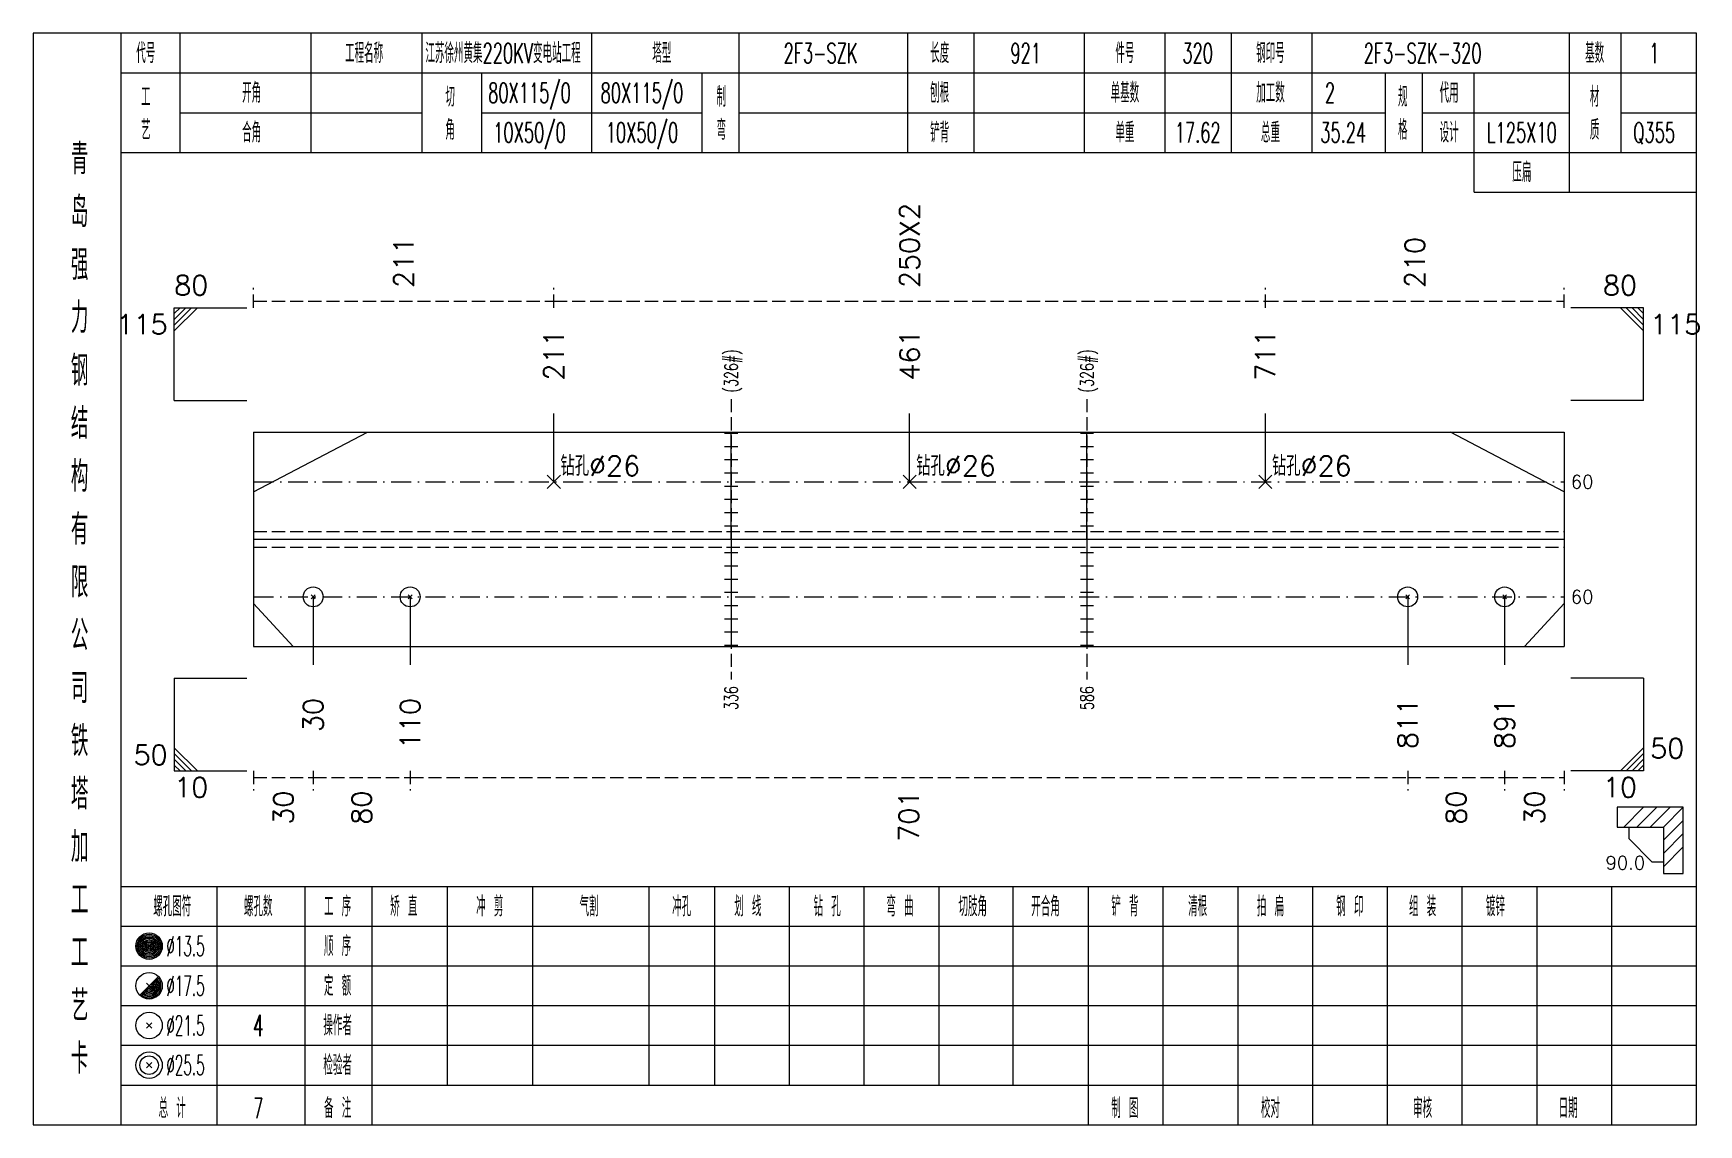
# Model space of a CAD drawing. Extents: x 0 to 4623, y -1159 to 4890.
# Drawn here: x 2802.6 to 3054.3, y 3150 to 3315 of the extents above; entities that cross this region are included whole.
import ezdxf
from ezdxf.enums import TextEntityAlignment as Align

# ---------------------------------------------------------------- set-up
doc = ezdxf.new("R2010")
doc.units = 0
doc.header["$MEASUREMENT"] = 0
doc.linetypes.add('一点画线', pattern=[5.2, 3, -1, 0.2, -1])
doc.linetypes.add('虚线', pattern=[2.75, 2, -0.75])
doc.layers.get('0').update_dxf_attribs({"linetype": 'CONTINUOUS', "lineweight": 25})
for name, color, linetype, lineweight in [('1', 7, 'CONTINUOUS', 25), ('2', 7, 'CONTINUOUS', 25), ('4', 7, 'CONTINUOUS', 25), ('5', 7, 'CONTINUOUS', 25)]:
    doc.layers.add(name, color=color, linetype=linetype, lineweight=lineweight)
doc.styles.get("Standard").update_dxf_attribs({"font": 'simplex.shx', "width": 0.7, "height": 3, "bigfont": 'gbhzfs.shx'})

msp = doc.modelspace()

# ---------------------------------------------------------------- texts
at = {"color": 8, "linetype": 'Continuous', "lineweight": 9}
for s, p in [('250X2', (2935.058, 3276.5)), ('211', (2858.592, 3276.5)), ('210', (3011.415, 3276.5))]:
    msp.add_text(s, height=3, rotation=90, dxfattribs=at).set_placement(p, align=Align.MIDDLE_LEFT)
at = {"color": 7, "linetype": 'Continuous', "lineweight": 13}
for s, p in [('80', (2823.9, 3274.5)), ('钻孔%%c26', (2882.284, 3247.2)), ('钻孔%%c26', (2936.058, 3247.2)), ('钻孔%%c26', (2989.831, 3247.2)), ('50', (3047, 3204.5))]:
    msp.add_text(s, height=3, dxfattribs=at).set_placement(p, align=Align.BOTTOM_LEFT)
for s, p in [('80', (3045, 3274.5)), ('50', (2822.9, 3203.5))]:
    msp.add_text(s, height=3, dxfattribs=at).set_placement(p, align=Align.BOTTOM_RIGHT)
for s, p in [('115', (2822.9, 3272.5)), ('10', (3045, 3202.5))]:
    msp.add_text(s, height=3, dxfattribs=at).set_placement(p, align=Align.TOP_RIGHT)
for s, p in [('115', (3047, 3272.5)), ('10', (2823.9, 3202.5))]:
    msp.add_text(s, height=3, dxfattribs=at).set_placement(p, align=Align.TOP_LEFT)
for s, p in [('211', (2881.284, 3262.5)), ('461', (2935.058, 3262.5)), ('711', (2988.831, 3262.5))]:
    msp.add_text(s, height=3, rotation=90, dxfattribs=at).set_placement(p, align=Align.MIDDLE_LEFT)
for p in [(3035, 3247.2), (3035, 3229.8)]:
    msp.add_text('60', height=2, dxfattribs=at).set_placement(p, align=Align.MIDDLE_LEFT)
at = {"color": 8, "linetype": 'Continuous', "lineweight": 9}
for s, p in [('30', (2840.4, 3200.5)), ('80', (2852.23, 3200.5)), ('80', (3017.67, 3200.5)), ('30', (3029.5, 3200.5)), ('701', (2934.95, 3200.5))]:
    msp.add_text(s, height=3, rotation=90, dxfattribs=at).set_placement(p, align=Align.MIDDLE_RIGHT)
at = {"layer": '1', "color": 7, "linetype": 'Continuous', "lineweight": 13}
for s, p in [('30', (2844.9, 3214.5)), ('110', (2859.56, 3214.5)), ('811', (3010.34, 3214.5)), ('891', (3025, 3214.5))]:
    msp.add_text(s, height=3, rotation=90, dxfattribs=at).set_placement(p, align=Align.MIDDLE_RIGHT)
at = {"layer": '2', "color": 7, "linetype": 'Continuous', "lineweight": 13, "width": 0.7}
for p in [(2908.088, 3260.7), (2961.862, 3260.7)]:
    msp.add_text('(326#)', height=2, rotation=90, dxfattribs=at).set_placement(p, align=Align.MIDDLE_LEFT)
for s, p in [('336', (2908.088, 3216.3)), ('586', (2961.862, 3216.3))]:
    msp.add_text(s, height=2, rotation=90, dxfattribs=at).set_placement(p, align=Align.MIDDLE_RIGHT)
at = {"layer": '2', "color": 7, "linetype": 'Continuous', "lineweight": 13}
msp.add_text('90.0', height=2, dxfattribs=at).set_placement((3046.25, 3188), align=Align.BOTTOM_RIGHT)
at = {"layer": '4', "color": 1, "linetype": 'Continuous', "lineweight": 13}
for s, height, width, p in [('代号', 3, 0.6, (2819.6, 3312)), ('工程名称', 3, 0.6, (2852.6, 3312)), ('江苏徐州黄集220KV变电站工程', 3, 0.6, (2873.6, 3312)), ('塔型', 3, 0.6, (2897.6, 3312)), ('2F3-SZK', 3, 0.6, (2921.6, 3312)), ('长度', 3, 0.6, (2939.6, 3312)), ('921', 3, 0.6, (2952.6, 3312)), ('件号', 3, 0.6, (2967.6, 3312)), ('320', 3, 0.6, (2978.6, 3312)), ('钢印号', 3, 0.6, (2989.6, 3312)), ('2F3-SZK-320', 3, 0.6, (3012.6, 3312)), ('基数', 3, 0.6, (3038.6, 3312)), ('1', 3, 0.6, (3047.6, 3312)), ('开角', 3, 0.6, (2835.6, 3306)), ('80X115/0', 3, 0.6, (2877.6, 3306)), ('80X115/0', 3, 0.6, (2894.6, 3306)), ('刨根', 3, 0.6, (2939.6, 3306)), ('单基数', 3, 0.6, (2967.6, 3306)), ('加工数', 3, 0.6, (2989.6, 3306)), ('代用', 3, 0.6, (3016.6, 3306)), ('工', 3, 0.6, (2819.6, 3305.4)), ('切', 3, 0.6, (2865.6, 3305.4)), ('制', 3, 0.6, (2906.6, 3305.4)), ('2', 3, 0.6, (2998.6, 3306)), ('规', 3, 0.6, (3009.6, 3305.4)), ('材', 3, 0.6, (3038.6, 3305.4)), ('艺', 3, 0.6, (2819.6, 3300.4)), ('合角', 3, 0.6, (2835.6, 3300)), ('角', 3, 0.6, (2865.6, 3300.4)), ('10X50/0', 3, 0.6, (2877.6, 3300)), ('10X50/0', 3, 0.6, (2894.6, 3300)), ('弯', 3, 0.6, (2906.6, 3300.4)), ('铲背', 3, 0.6, (2939.6, 3300)), ('单重', 3, 0.6, (2967.6, 3300)), ('17.62', 3, 0.6, (2978.6, 3300)), ('总重', 3, 0.6, (2989.6, 3300)), ('35.24', 3, 0.6, (3000.6, 3300)), ('格', 3, 0.6, (3009.6, 3300.4)), ('设计', 3, 0.6, (3016.6, 3300)), ('L125X10', 3, 0.6, (3027.6, 3300)), ('质', 3, 0.6, (3038.6, 3300.4)), ('Q355', 3, 0.6, (3047.6, 3300)), ('青', 4.6, 0.8, (2809.6, 3296)), ('压扁', 3, 0.6, (3027.6, 3294)), ('岛', 4.6, 0.8, (2809.6, 3288)), ('强', 4.6, 0.8, (2809.6, 3280)), ('力', 4.6, 0.8, (2809.6, 3272)), ('钢', 4.6, 0.8, (2809.6, 3264)), ('结', 4.6, 0.8, (2809.6, 3256)), ('构', 4.6, 0.8, (2809.6, 3248)), ('有', 4.6, 0.8, (2809.6, 3240)), ('限', 4.6, 0.8, (2809.6, 3232)), ('公', 4.6, 0.8, (2809.6, 3224)), ('司', 4.6, 0.8, (2809.6, 3216)), ('铁', 4.6, 0.8, (2809.6, 3208)), ('塔', 4.6, 0.8, (2809.6, 3200)), ('加', 4.6, 0.8, (2809.6, 3192)), ('工', 4.6, 0.8, (2809.6, 3184)), ('螺孔图符', 3, 0.6, (2823.6, 3183)), ('螺孔数', 3, 0.6, (2836.6, 3183)), ('工 序', 3, 0.6, (2848.6, 3183)), ('矫 直', 3, 0.6, (2858.6, 3183)), ('冲 剪', 3, 0.6, (2871.6, 3183)), ('气割', 3, 0.6, (2886.6, 3183)), ('冲孔', 3, 0.6, (2900.6, 3183)), ('划 线', 3, 0.6, (2910.6, 3183)), ('钻 孔', 3, 0.6, (2922.6, 3183)), ('弯 曲', 3, 0.6, (2933.6, 3183)), ('切肢角', 3, 0.6, (2944.6, 3183)), ('开合角', 3, 0.6, (2955.6, 3183)), ('铲 背', 3, 0.6, (2967.6, 3183)), ('清根', 3, 0.6, (2978.6, 3183)), ('拍 扁', 3, 0.6, (2989.6, 3183)), ('钢 印', 3, 0.6, (3001.6, 3183)), ('组 装', 3, 0.6, (3012.6, 3183)), ('镀锌', 3, 0.6, (3023.6, 3183)), ('工', 4.6, 0.8, (2809.6, 3176)), ('%%C13.5', 3, 0.5, (2825.6, 3177)), ('顺 序', 3, 0.6, (2848.6, 3177)), ('%%C17.5', 3, 0.5, (2825.6, 3171)), ('定 额', 3, 0.6, (2848.6, 3171)), ('艺', 4.6, 0.8, (2809.6, 3168)), ('操作者', 3, 0.6, (2848.6, 3165)), ('%%C21.5', 3, 0.5, (2825.6, 3165)), ('4', 3.2, 0.6, (2836.6, 3165)), ('卡', 4.6, 0.8, (2809.6, 3160)), ('%%C25.5', 3, 0.5, (2825.6, 3159)), ('检验者', 3, 0.6, (2848.6, 3159)), ('总 计', 3, 0.6, (2823.6, 3152.5)), ('备 注', 3, 0.6, (2848.6, 3152.5)), ('制 图', 3, 0.6, (2967.6, 3152.5)), ('校对', 3, 0.6, (2989.6, 3152.5)), ('审核', 3, 0.6, (3012.6, 3152.5)), ('日期', 3, 0.6, (3034.6, 3152.5)), ('7', 3, 0.6, (2836.6, 3152.5))]:
    msp.add_text(s, height=height, dxfattribs=dict(at, width=width)).set_placement(p, align=Align.MIDDLE_CENTER)

# ---------------------------------------------------------------- blocks, each defined once
blk = doc.blocks.new('孔21.5')
at = {"layer": '5', "color": 7, "linetype": 'Continuous', "lineweight": 13}
for p, q in [((-0.2, -0.2), (0.2, 0.2)), ((-0.2, 0.2), (0.2, -0.2))]:
    blk.add_line(p, q, dxfattribs=at)
blk.add_circle((0, 0), 1, dxfattribs=at)

# ---------------------------------------------------------------- linework, layer by layer
at = {"color": 8, "linetype": '虚线', "lineweight": 9}
for p, q in [((2835.9, 3273.5), (2835.9, 3276.5)), ((2881.284, 3273.5), (2881.284, 3276.5)), ((2881.284, 3273.5), (2881.284, 3276.5)), ((2988.831, 3273.5), (2988.831, 3276.5)), ((2988.831, 3273.5), (2988.831, 3276.5)), ((3034, 3273.5), (3034, 3276.5)), ((2835.9, 3274.5), (2881.284, 3274.5)), ((2881.284, 3274.5), (2988.831, 3274.5)), ((2988.831, 3274.5), (3034, 3274.5)), ((2835.9, 3203.5), (2835.9, 3200.5)), ((2835.9, 3202.5), (2844.9, 3202.5)), ((2844.9, 3203.5), (2844.9, 3200.5)), ((2844.9, 3203.5), (2844.9, 3200.5)), ((2844.9, 3202.5), (2859.56, 3202.5)), ((2859.56, 3203.5), (2859.56, 3200.5)), ((2859.56, 3203.5), (2859.56, 3200.5)), ((2859.56, 3202.5), (3010.34, 3202.5)), ((3010.34, 3203.5), (3010.34, 3200.5)), ((3010.34, 3203.5), (3010.34, 3200.5)), ((3010.34, 3202.5), (3025, 3202.5)), ((3025, 3203.5), (3025, 3200.5)), ((3025, 3203.5), (3025, 3200.5)), ((3025, 3202.5), (3034, 3202.5)), ((3034, 3203.5), (3034, 3200.5))]:
    msp.add_line(p, q, dxfattribs=at)
at = {"color": 7, "linetype": 'Continuous', "lineweight": 13}
for p, q in [((2823.9, 3273.5), (2834.9, 3273.5)), ((2823.9, 3259.5), (2823.9, 3273.5)), ((2824.775, 3273.5), (2823.9, 3272.625)), ((2825.65, 3273.5), (2823.9, 3271.75)), ((2826.525, 3273.5), (2823.9, 3270.875)), ((2827.4, 3273.5), (2823.9, 3270)), ((3046, 3273.5), (3035, 3273.5)), ((3042.5, 3273.5), (3046, 3270)), ((3043.375, 3273.5), (3046, 3270.875)), ((3044.25, 3273.5), (3046, 3271.75)), ((3045.125, 3273.5), (3046, 3272.625)), ((3046, 3259.5), (3046, 3273.5)), ((2823.9, 3259.5), (2834.9, 3259.5)), ((2881.284, 3247.2), (2881.284, 3257.5)), ((2935.058, 3247.2), (2935.058, 3257.5)), ((2988.831, 3247.2), (2988.831, 3257.5)), ((3046, 3259.5), (3035, 3259.5)), ((2835.9, 3245.7), (2853.107, 3254.7)), ((3034, 3245.7), (3016.793, 3254.7)), ((2880.284, 3246.2), (2882.284, 3248.2)), ((2880.284, 3248.2), (2882.284, 3246.2)), ((2934.058, 3246.2), (2936.058, 3248.2)), ((2934.058, 3248.2), (2936.058, 3246.2)), ((2987.831, 3246.2), (2989.831, 3248.2)), ((2987.831, 3248.2), (2989.831, 3246.2)), ((2844.9, 3229.8), (2844.9, 3219.5)), ((2859.56, 3229.8), (2859.56, 3219.5)), ((3010.34, 3229.8), (3010.34, 3219.5)), ((3025, 3229.8), (3025, 3219.5)), ((2835.9, 3228.78), (2841.9, 3222.3)), ((3034, 3228.78), (3028, 3222.3)), ((2823.9, 3217.5), (2834.9, 3217.5)), ((2823.9, 3217.5), (2823.9, 3203.5)), ((3046, 3217.5), (3035, 3217.5)), ((3046, 3217.5), (3046, 3203.5)), ((2827.4, 3203.5), (2823.9, 3207)), ((2826.525, 3203.5), (2823.9, 3206.125)), ((2825.65, 3203.5), (2823.9, 3205.25)), ((3042.5, 3203.5), (3046, 3207)), ((3043.375, 3203.5), (3046, 3206.125)), ((3044.25, 3203.5), (3046, 3205.25)), ((2824.775, 3203.5), (2823.9, 3204.375)), ((2823.9, 3203.5), (2834.9, 3203.5)), ((3046, 3203.5), (3035, 3203.5)), ((3045.125, 3203.5), (3046, 3204.375))]:
    msp.add_line(p, q, dxfattribs=at)
at = {"color": 7, "linetype": 'Continuous', "lineweight": 18}
for p, q in [((2835.9, 3254.7), (2835.9, 3222.3)), ((2835.9, 3254.7), (3034, 3254.7)), ((3034, 3254.7), (3034, 3222.3)), ((2835.9, 3238.5), (3034, 3238.5))]:
    msp.add_line(p, q, dxfattribs=at)
at = {"color": 3, "linetype": '一点画线', "lineweight": 13}
for p, q in [((2835.9, 3247.2), (3034, 3247.2)), ((2835.9, 3229.8), (3034, 3229.8))]:
    msp.add_line(p, q, dxfattribs=at)
at = {"color": 1, "linetype": '虚线', "lineweight": 18}
for p, q in [((2835.9, 3239.7), (3034, 3239.7)), ((2835.9, 3237.3), (3034, 3237.3))]:
    msp.add_line(p, q, dxfattribs=at)
at = {"layer": '1', "color": 7, "linetype": 'Continuous', "lineweight": 18}
msp.add_line((2835.9, 3222.3), (3034, 3222.3), dxfattribs=at)
at = {"layer": '2', "color": 216, "linetype": '虚线', "lineweight": 13}
for p, q in [((2908.088, 3259.7), (2908.088, 3217.3)), ((2961.862, 3259.7), (2961.862, 3217.3))]:
    msp.add_line(p, q, dxfattribs=at)
at = {"layer": '2', "color": 7, "linetype": 'Continuous', "lineweight": 13}
for p, q in [((2909.088, 3254.5), (2907.088, 3254.5)), ((2909.088, 3252.5), (2907.088, 3252.5)), ((2908.088, 3238.5), (2908.088, 3254.7)), ((2962.862, 3254.5), (2960.862, 3254.5)), ((2962.862, 3252.5), (2960.862, 3252.5)), ((2961.862, 3238.5), (2961.862, 3254.7)), ((2909.088, 3250.5), (2907.088, 3250.5)), ((2962.862, 3250.5), (2960.862, 3250.5)), ((2909.088, 3248.5), (2907.088, 3248.5)), ((2962.862, 3248.5), (2960.862, 3248.5)), ((2909.088, 3246.5), (2907.088, 3246.5)), ((2962.862, 3246.5), (2960.862, 3246.5)), ((2909.088, 3244.5), (2907.088, 3244.5)), ((2909.088, 3242.5), (2907.088, 3242.5)), ((2962.862, 3244.5), (2960.862, 3244.5)), ((2962.862, 3242.5), (2960.862, 3242.5)), ((2909.088, 3240.5), (2907.088, 3240.5)), ((2962.862, 3240.5), (2960.862, 3240.5)), ((2908.088, 3238.5), (2908.088, 3222.3)), ((2961.862, 3238.5), (2961.862, 3222.3)), ((2907.088, 3236.5), (2909.088, 3236.5)), ((2960.862, 3236.5), (2962.862, 3236.5)), ((2907.088, 3234.5), (2909.088, 3234.5)), ((2907.088, 3232.5), (2909.088, 3232.5)), ((2960.862, 3234.5), (2962.862, 3234.5)), ((2960.862, 3232.5), (2962.862, 3232.5)), ((2907.088, 3230.5), (2909.088, 3230.5)), ((2960.862, 3230.5), (2962.862, 3230.5)), ((2907.088, 3228.5), (2909.088, 3228.5)), ((2960.862, 3228.5), (2962.862, 3228.5)), ((2907.088, 3226.5), (2909.088, 3226.5)), ((2960.862, 3226.5), (2962.862, 3226.5)), ((2907.088, 3224.5), (2909.088, 3224.5)), ((2907.088, 3222.5), (2909.088, 3222.5)), ((2960.862, 3224.5), (2962.862, 3224.5)), ((2960.862, 3222.5), (2962.862, 3222.5)), ((3052, 3198), (3042, 3198)), ((3042, 3198), (3042, 3195)), ((3043, 3195), (3046, 3198)), ((3045, 3195), (3048, 3198)), ((3047, 3195), (3050, 3198)), ((3049, 3195), (3052, 3198)), ((3052, 3188), (3052, 3198)), ((3042, 3195), (3049, 3195)), ((3043.75, 3195), (3043.75, 3193.25)), ((3049, 3193), (3052, 3196)), ((3049, 3195), (3049, 3188)), ((3047.25, 3189.75), (3043.75, 3193.25)), ((3049, 3191), (3052, 3194)), ((3049, 3189), (3052, 3192)), ((3047.25, 3189.75), (3049, 3189.75)), ((3049, 3188), (3052, 3188))]:
    msp.add_line(p, q, dxfattribs=at)
at = {"layer": '4', "color": 1, "linetype": 'Continuous', "lineweight": 18}
for p, q in [((2815.9, 3150), (2815.9, 3315)), ((2824.8, 3297), (2824.8, 3315)), ((2844.6, 3297), (2844.6, 3315)), ((2861.4, 3297), (2861.4, 3315)), ((2887, 3297), (2887, 3315)), ((2909.3, 3297), (2909.3, 3315)), ((2934.8, 3297), (2934.8, 3315)), ((2944.8, 3297), (2944.8, 3315)), ((2961.5, 3297), (2961.5, 3315)), ((2973.7, 3297), (2973.7, 3315)), ((2983.7, 3297), (2983.7, 3315)), ((2995.9, 3297), (2995.9, 3315)), ((3034.8, 3291), (3034.8, 3315)), ((3042.6, 3297), (3042.6, 3315)), ((2815.9, 3309), (3054, 3309)), ((2870.4, 3297), (2870.4, 3309)), ((2903.7, 3297), (2903.7, 3309)), ((3007, 3297), (3007, 3309)), ((3012.6, 3297), (3012.6, 3309)), ((3020.4, 3291), (3020.4, 3309)), ((2824.8, 3303), (2861.4, 3303)), ((2870.4, 3303), (2903.7, 3303)), ((2909.3, 3303), (3007, 3303)), ((3012.6, 3303), (3034.8, 3303)), ((3042.6, 3303), (3054, 3303)), ((2815.9, 3297), (3054, 3297)), ((3020.4, 3291), (3054, 3291)), ((2815.9, 3186), (3054, 3186)), ((2830.4, 3150), (2830.4, 3186)), ((2843.7, 3150), (2843.7, 3186)), ((2853.8, 3150), (2853.8, 3186)), ((2865.2, 3156), (2865.2, 3186)), ((2878.1, 3156), (2878.1, 3186)), ((2895.7, 3156), (2895.7, 3186)), ((2905.6, 3156), (2905.6, 3186)), ((2916.9, 3156), (2916.9, 3186)), ((2928.2, 3156), (2928.2, 3186)), ((2939.5, 3156), (2939.5, 3186)), ((2950.7, 3156), (2950.7, 3186)), ((2962.1, 3156), (2962.1, 3186)), ((2973.4, 3156), (2973.4, 3186)), ((2984.7, 3156), (2984.7, 3186)), ((2996, 3156), (2996, 3186)), ((3007.3, 3156), (3007.3, 3186)), ((3018.6, 3156), (3018.6, 3186)), ((3029.9, 3156), (3029.9, 3186)), ((3041.2, 3156), (3041.2, 3186)), ((2815.9, 3180), (3054, 3180)), ((2815.9, 3174), (3054, 3174)), ((2815.9, 3168), (3054, 3168)), ((2815.9, 3162), (3054, 3162)), ((2815.9, 3156), (3054, 3156)), ((2962.1, 3150), (2962.1, 3156)), ((2973.4, 3150), (2973.4, 3156)), ((2984.7, 3150), (2984.7, 3156)), ((2996, 3150), (2996, 3156)), ((3007.3, 3150), (3007.3, 3156)), ((3018.6, 3150), (3018.6, 3156)), ((3029.9, 3150), (3029.9, 3156)), ((3041.2, 3150), (3041.2, 3156))]:
    msp.add_line(p, q, dxfattribs=at)
at = {"layer": '4', "color": 7, "linetype": 'Continuous', "lineweight": 13}
for p, q in [((2819.9, 3176.8), (2820.3, 3177.2)), ((2820.3, 3176.8), (2819.9, 3177.2)), ((2818.686, 3169.586), (2821.514, 3172.414)), ((2819.7, 3171.4), (2820.5, 3170.6)), ((2819.7, 3164.6), (2820.5, 3165.4)), ((2819.7, 3165.4), (2820.5, 3164.6)), ((2819.7, 3158.6), (2820.5, 3159.4)), ((2819.7, 3159.4), (2820.5, 3158.6))]:
    msp.add_line(p, q, dxfattribs=at)
at = {"layer": '4', "color": 1, "linetype": 'Continuous', "lineweight": 18}
msp.add_lwpolyline([(2802.6, 3315), (2802.6, 3150), (3054, 3150), (3054, 3315)], close=True, dxfattribs=at)
at = {"layer": '4', "color": 7, "linetype": 'Continuous', "lineweight": 13}
for centre, radius in [((2820.1, 3177), 2), ((2820.1, 3177), 1.8), ((2820.1, 3177), 1.6), ((2820.1, 3177), 1.4), ((2820.1, 3177), 1.2), ((2820.1, 3177), 1), ((2820.1, 3177), 0.8), ((2820.1, 3177), 0.6), ((2820.1, 3177), 0.4), ((2820.1, 3177), 0.2), ((2820.1, 3171), 2), ((2820.1, 3165), 2), ((2820.1, 3159), 2), ((2820.1, 3159), 1.4)]:
    msp.add_circle(centre, radius, dxfattribs=at)
for radius in [1.8, 1.6, 1.4, 1.2, 1, 0.8, 0.6, 0.4, 0.2]:
    msp.add_arc((2820.1, 3171), radius, 225, 45, dxfattribs=at)

# ---------------------------------------------------------------- block references
at = {"layer": '1', "color": 7, "linetype": 'Continuous', "lineweight": 13, "xscale": 1.5, "yscale": 1.5, "zscale": 1.5}
for p in [(2844.9, 3229.8), (2859.56, 3229.8), (3010.34, 3229.8), (3025, 3229.8)]:
    msp.add_blockref('孔21.5', p, dxfattribs=at)

msp.set_redraw_order([(e.dxf.handle, doc.entitydb.next_handle()) for e in msp.query("TEXT MTEXT ATTDEF DIMENSION ARC_DIMENSION")])  # texts and dimensions are drawn at this point

doc.saveas('drawing.dxf')
